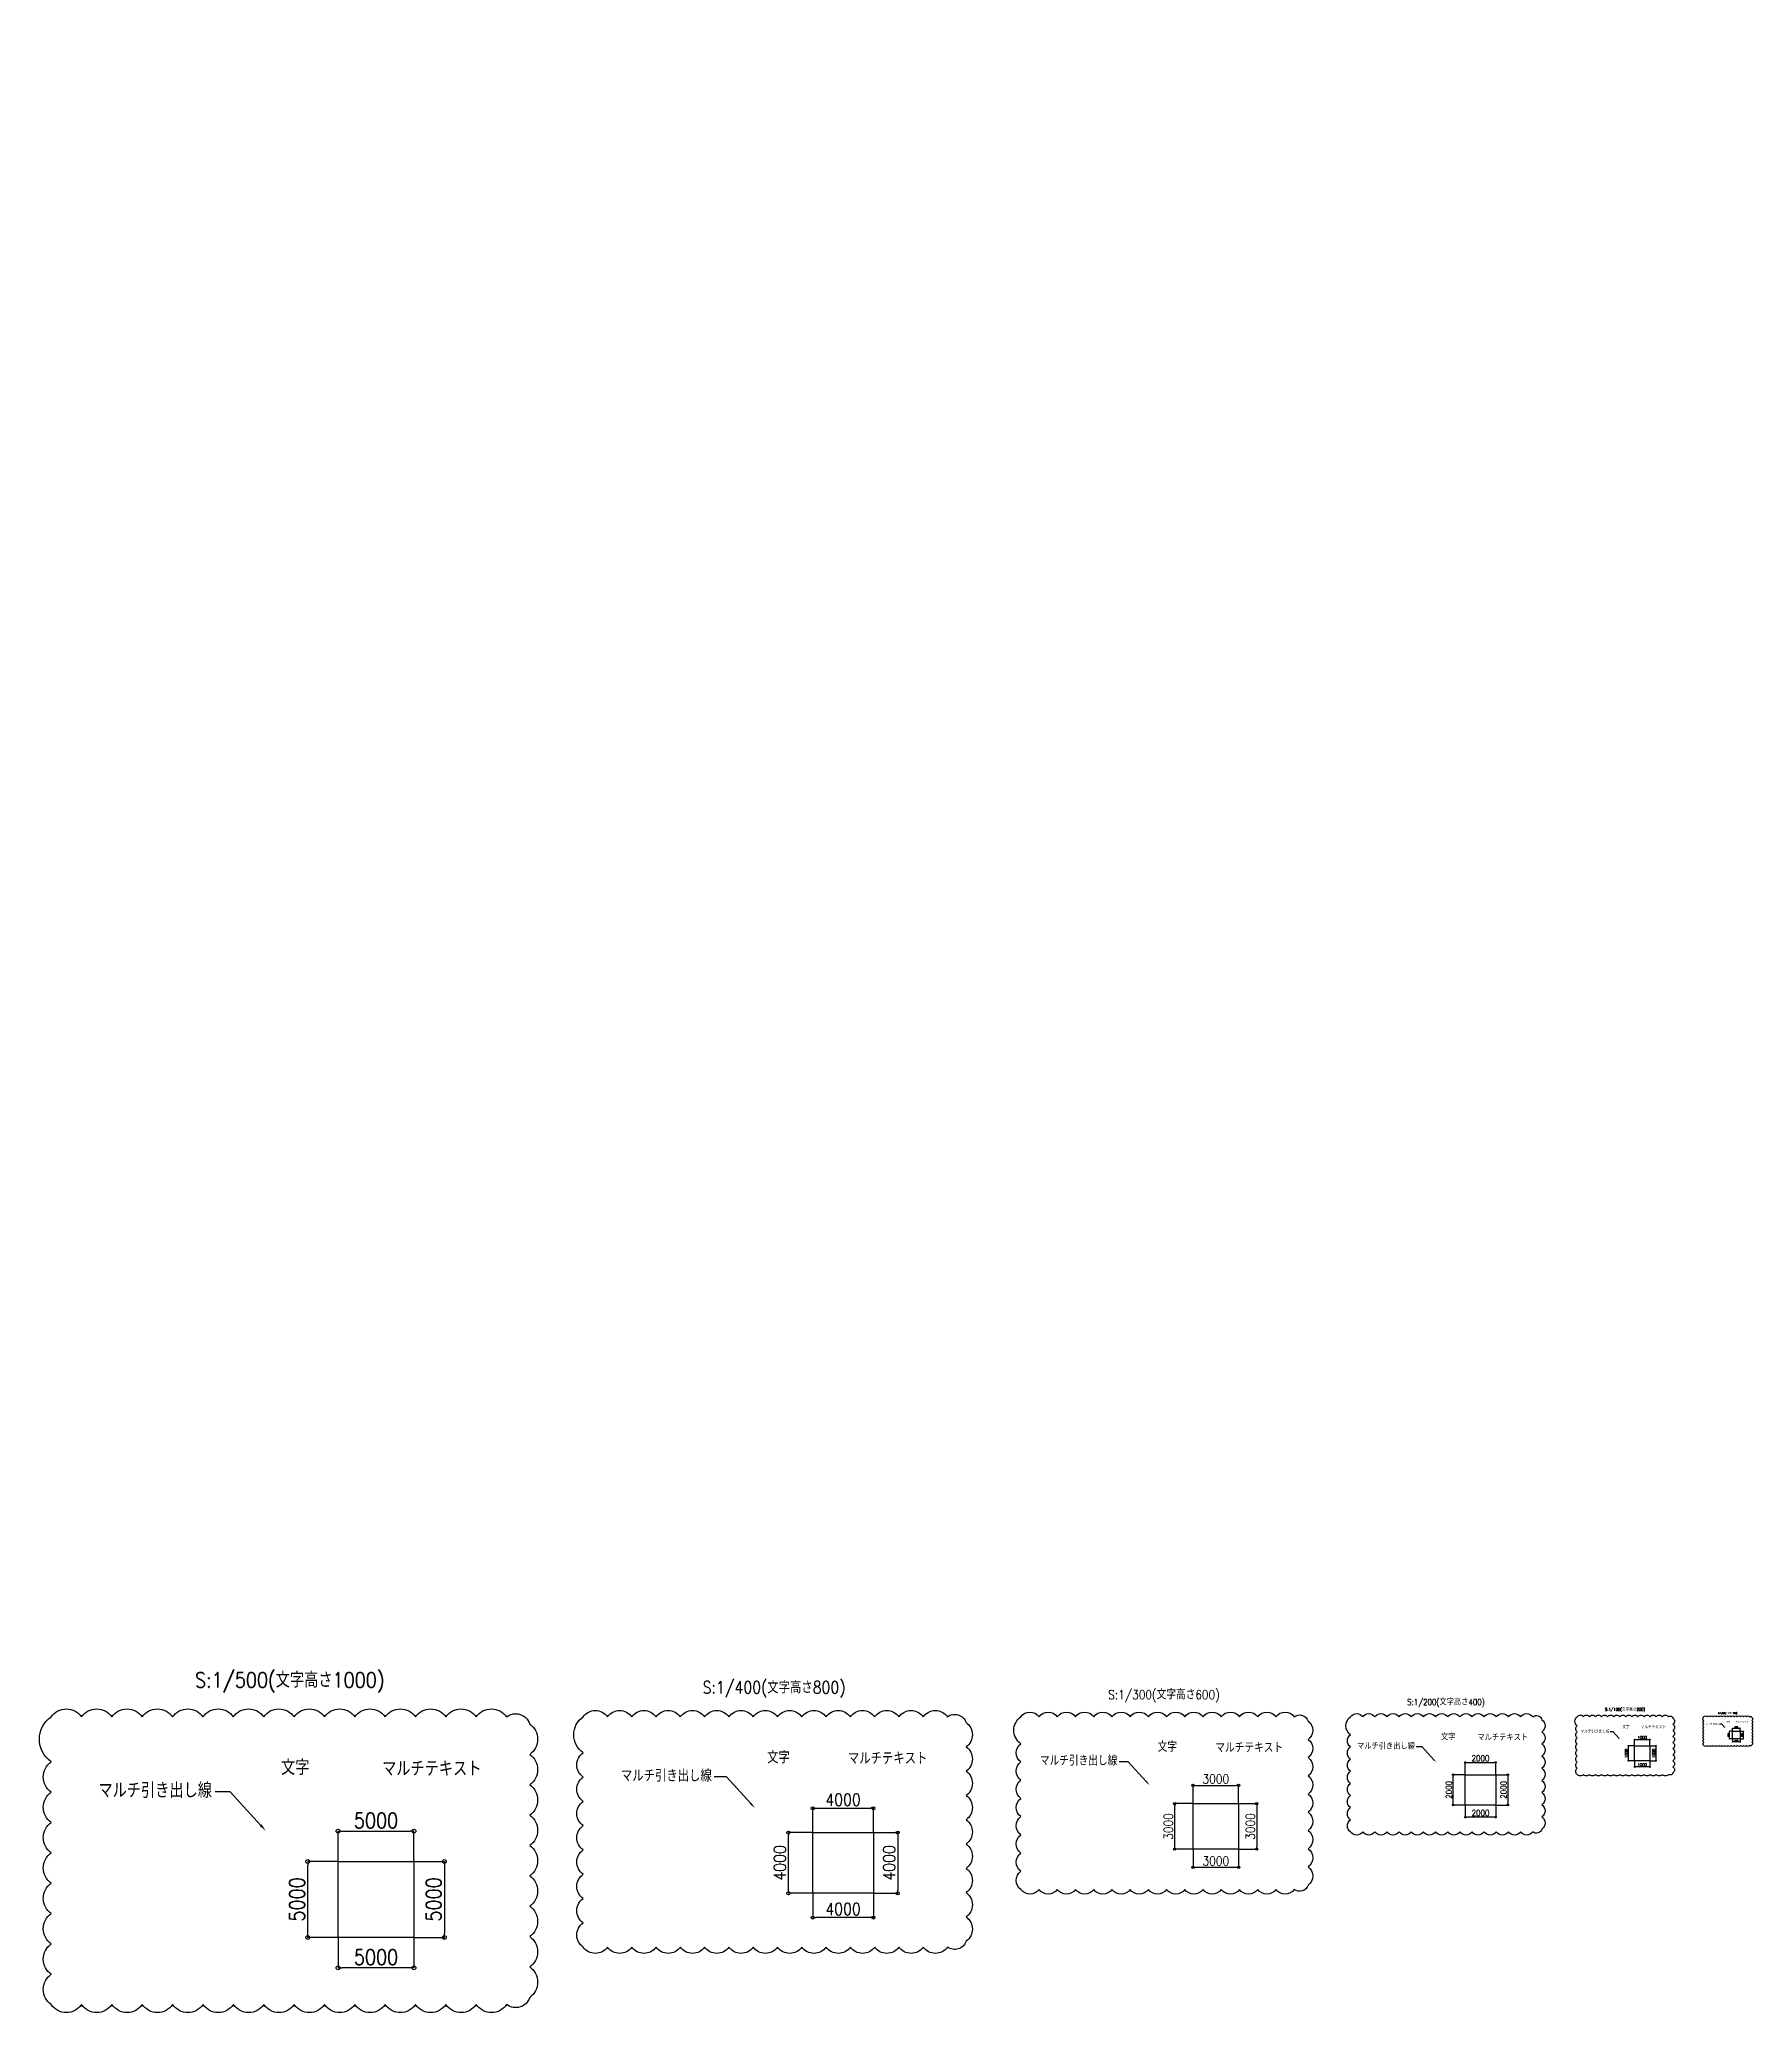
# Model space of a CAD drawing. Extents: x -668440 to 1010955, y -1678500 to 210463.
# Drawn here: x 19229 to 132069, y 80523 to 210463 of the extents above; entities that cross this region are included whole.
import ezdxf
from ezdxf import colors
from ezdxf.entities.mleader import LeaderData, LeaderLine
from ezdxf.enums import TextEntityAlignment as Align
from ezdxf.math import Vec2, Vec3

# ---------------------------------------------------------------- set-up
doc = ezdxf.new("R2010")
doc.units = 0
doc.header["$MEASUREMENT"] = 0
doc.layers.get('0').update_dxf_attribs({"color": 3, "linetype": 'CONTINUOUS'})
doc.layers.get('Defpoints').update_dxf_attribs({"color": 251, "linetype": 'CONTINUOUS'})
doc.styles.add('DRACAD', font='txt', dxfattribs={"width": 0.85, "bigfont": 'extfont2'})
doc.dimstyles.new('MYDIM', dxfattribs={"dimtxt": 120, "dimasz": 20, "dimexe": 1.25, "dimexo": 50, "dimgap": 50, "dimtad": 1, "dimdec": 4, "dimdsep": 46, "dimtxsty": 'DRACAD', "dimblk": 'ORIGIN', "dimcen": 2.5, "dimadec": 0, "dimazin": 0, "dimtfac": 1, "dimtdec": 4, "dimtmove": 0, "dimatfit": 3, "dimfxl": 1, "dimtolj": 1, "dimtzin": 0, "dimarcsym": 0})

msp = doc.modelspace()

# ---------------------------------------------------------------- texts
at = {"style": 'DRACAD', "width": 0.85}
for s, height, p in [('S:1/500(文字高さ1000)', 1000, (35718.84347, 102422.91396)), ('S:1/400(文字高さ800)', 800, (67618.08249, 101938.33117)), ('S:1/300(文字高さ600)', 600, (93304.99595, 101453.74837)), ('S:1/200(文字高さ400)', 400, (111876.64491, 100969.16558)), ('S:1/100(文字高さ200)', 200, (123666.35111, 100484.58279)), ('S:1/50(文字高さ100)', 100, (130436.30474, 100242.2914)), ('文字', 400, (112021.85439, 98667.26531)), ('文字', 200, (123738.95585, 99333.63265)), ('文字', 100, (130472.60711, 99666.81633)), ('文字', 800, (67908.50145, 97334.53062)), ('文字', 600, (93522.81017, 98000.89796)), ('文字', 1000, (36081.86717, 96668.16327))]:
    msp.add_text(s, height=height, dxfattribs=at).set_placement(p, align=Align.MIDDLE_CENTER)
at = {"attachment_point": 5, "style": 'DRACAD'}
for insert, char_height in [((115617.67972, 98633.93197), 400), ((125536.86852, 99316.96599), 200), ((131371.56345, 99658.48299), 100), ((75100.15213, 97267.86395), 800), ((98916.54818, 97950.89796), 600), ((45071.43051, 96584.82994), 1000)]:
    msp.add_mtext('マルチテキスト', dxfattribs=dict(at, insert=insert, char_height=char_height))

# ---------------------------------------------------------------- blocks, each defined once
blk = doc.blocks.new('_ORIGIN')
at = {"color": 0, "linetype": 'ByBlock', "lineweight": -2}
blk.add_line((0, 0), (-1, 0), dxfattribs=at)
blk.add_circle((0, 0), 0.5, dxfattribs=at)
blk = doc.blocks.new('*D10223')
at = {"color": 0, "lineweight": -2}
for p, q in [((38899, 90470), (36899, 90470)), ((36899, 85720), (36899, 90220)), ((38899, 85470), (36899, 85470))]:
    blk.add_line(p, q, dxfattribs=at)
at = {"layer": 'Defpoints', "color": 0}
for p in [(36899, 90470), (38899, 90470), (38899, 85470)]:
    blk.add_point(p, dxfattribs=at)
at = {"color": 0, "linetype": 'ByBlock', "lineweight": -2, "xscale": 250, "yscale": 250, "zscale": 250}
for p, rotation in [((36899, 90470), 90), ((36899, 85470), 270)]:
    blk.add_blockref('_ORIGIN', p, dxfattribs=dict(at, rotation=rotation))
at = {"color": 0, "insert": (36199, 87970), "char_height": 1000, "attachment_point": 5, "rotation": 90, "style": 'DRACAD'}
blk.add_mtext('\\A1;5000', dxfattribs=at)
blk = doc.blocks.new('*D10224')
at = {"color": 0, "lineweight": -2}
for p, q in [((38899, 85470), (38899, 83470)), ((43899, 85470), (43899, 83470)), ((43649, 83470), (39149, 83470))]:
    blk.add_line(p, q, dxfattribs=at)
at = {"layer": 'Defpoints', "color": 0}
for p in [(38899, 85470), (43899, 85470), (38899, 83470)]:
    blk.add_point(p, dxfattribs=at)
at = {"color": 0, "linetype": 'ByBlock', "lineweight": -2, "xscale": 250, "yscale": 250, "zscale": 250, "rotation": 180}
blk.add_blockref('_ORIGIN', (38899, 83470), dxfattribs=at)
at = {"color": 0, "linetype": 'ByBlock', "lineweight": -2, "xscale": 250, "yscale": 250, "zscale": 250}
blk.add_blockref('_ORIGIN', (43899, 83470), dxfattribs=at)
at = {"color": 0, "insert": (41399, 84170), "char_height": 1000, "attachment_point": 5, "style": 'DRACAD'}
blk.add_mtext('\\A1;5000', dxfattribs=at)
blk = doc.blocks.new('*D10225')
at = {"color": 0, "lineweight": -2}
for p, q in [((43899, 90470), (45899, 90470)), ((45899, 90220), (45899, 85720)), ((43899, 85470), (45899, 85470))]:
    blk.add_line(p, q, dxfattribs=at)
at = {"layer": 'Defpoints', "color": 0}
for p in [(43899, 90470), (43899, 85470), (45899, 85470)]:
    blk.add_point(p, dxfattribs=at)
at = {"color": 0, "linetype": 'ByBlock', "lineweight": -2, "xscale": 250, "yscale": 250, "zscale": 250}
for p, rotation in [((45899, 90470), 90), ((45899, 85470), 270)]:
    blk.add_blockref('_ORIGIN', p, dxfattribs=dict(at, rotation=rotation))
at = {"color": 0, "insert": (45199, 87970), "char_height": 1000, "attachment_point": 5, "rotation": 90, "style": 'DRACAD'}
blk.add_mtext('\\A1;5000', dxfattribs=at)
blk = doc.blocks.new('*D10226')
at = {"color": 0, "lineweight": -2}
for p, q in [((38899, 90470), (38899, 92470)), ((39149, 92470), (43649, 92470)), ((43899, 90470), (43899, 92470))]:
    blk.add_line(p, q, dxfattribs=at)
at = {"layer": 'Defpoints', "color": 0}
for p in [(43899, 92470), (38899, 90470), (43899, 90470)]:
    blk.add_point(p, dxfattribs=at)
at = {"color": 0, "linetype": 'ByBlock', "lineweight": -2, "xscale": 250, "yscale": 250, "zscale": 250, "rotation": 180}
blk.add_blockref('_ORIGIN', (38899, 92470), dxfattribs=at)
at = {"color": 0, "linetype": 'ByBlock', "lineweight": -2, "xscale": 250, "yscale": 250, "zscale": 250}
blk.add_blockref('_ORIGIN', (43899, 92470), dxfattribs=at)
at = {"color": 0, "insert": (41399, 93170), "char_height": 1000, "attachment_point": 5, "style": 'DRACAD'}
blk.add_mtext('\\A1;5000', dxfattribs=at)
blk = doc.blocks.new('*D10230')
at = {"color": 0, "lineweight": -2}
for p, q in [((70162, 92376), (70162, 93976)), ((70362, 93976), (73962, 93976)), ((74162, 92376), (74162, 93976))]:
    blk.add_line(p, q, dxfattribs=at)
at = {"layer": 'Defpoints', "color": 0}
for p in [(74162, 93976), (70162, 92376), (74162, 92376)]:
    blk.add_point(p, dxfattribs=at)
at = {"color": 0, "linetype": 'ByBlock', "lineweight": -2, "xscale": 200, "yscale": 200, "zscale": 200, "rotation": 180}
blk.add_blockref('_ORIGIN', (70162, 93976), dxfattribs=at)
at = {"color": 0, "linetype": 'ByBlock', "lineweight": -2, "xscale": 200, "yscale": 200, "zscale": 200}
blk.add_blockref('_ORIGIN', (74162, 93976), dxfattribs=at)
at = {"color": 0, "insert": (72162, 94536), "char_height": 800, "attachment_point": 5, "style": 'DRACAD'}
blk.add_mtext('\\A1;4000', dxfattribs=at)
blk = doc.blocks.new('*D10231')
at = {"color": 0, "lineweight": -2}
for p, q in [((74162, 92376), (75762, 92376)), ((75762, 92176), (75762, 88576)), ((74162, 88376), (75762, 88376))]:
    blk.add_line(p, q, dxfattribs=at)
at = {"layer": 'Defpoints', "color": 0}
for p in [(74162, 92376), (74162, 88376), (75762, 88376)]:
    blk.add_point(p, dxfattribs=at)
at = {"color": 0, "linetype": 'ByBlock', "lineweight": -2, "xscale": 200, "yscale": 200, "zscale": 200}
for p, rotation in [((75762, 92376), 90), ((75762, 88376), 270)]:
    blk.add_blockref('_ORIGIN', p, dxfattribs=dict(at, rotation=rotation))
at = {"color": 0, "insert": (75202, 90376), "char_height": 800, "attachment_point": 5, "rotation": 90, "style": 'DRACAD'}
blk.add_mtext('\\A1;4000', dxfattribs=at)
blk = doc.blocks.new('*D10232')
at = {"color": 0, "lineweight": -2}
for p, q in [((70162, 92376), (68562, 92376)), ((68562, 88576), (68562, 92176)), ((70162, 88376), (68562, 88376))]:
    blk.add_line(p, q, dxfattribs=at)
at = {"layer": 'Defpoints', "color": 0}
for p in [(68562, 92376), (70162, 92376), (70162, 88376)]:
    blk.add_point(p, dxfattribs=at)
at = {"color": 0, "linetype": 'ByBlock', "lineweight": -2, "xscale": 200, "yscale": 200, "zscale": 200}
for p, rotation in [((68562, 92376), 90), ((68562, 88376), 270)]:
    blk.add_blockref('_ORIGIN', p, dxfattribs=dict(at, rotation=rotation))
at = {"color": 0, "insert": (68002, 90376), "char_height": 800, "attachment_point": 5, "rotation": 90, "style": 'DRACAD'}
blk.add_mtext('\\A1;4000', dxfattribs=at)
blk = doc.blocks.new('*D10233')
at = {"color": 0, "lineweight": -2}
for p, q in [((70162, 88376), (70162, 86776)), ((74162, 88376), (74162, 86776)), ((73962, 86776), (70362, 86776))]:
    blk.add_line(p, q, dxfattribs=at)
at = {"layer": 'Defpoints', "color": 0}
for p in [(70162, 88376), (74162, 88376), (70162, 86776)]:
    blk.add_point(p, dxfattribs=at)
at = {"color": 0, "linetype": 'ByBlock', "lineweight": -2, "xscale": 200, "yscale": 200, "zscale": 200, "rotation": 180}
blk.add_blockref('_ORIGIN', (70162, 86776), dxfattribs=at)
at = {"color": 0, "linetype": 'ByBlock', "lineweight": -2, "xscale": 200, "yscale": 200, "zscale": 200}
blk.add_blockref('_ORIGIN', (74162, 86776), dxfattribs=at)
at = {"color": 0, "insert": (72162, 87336), "char_height": 800, "attachment_point": 5, "style": 'DRACAD'}
blk.add_mtext('\\A1;4000', dxfattribs=at)
blk = doc.blocks.new('*D10234')
at = {"color": 0, "lineweight": -2}
for p, q in [((95213, 94282), (95213, 95482)), ((95363, 95482), (98063, 95482)), ((98213, 94282), (98213, 95482))]:
    blk.add_line(p, q, dxfattribs=at)
at = {"layer": 'Defpoints', "color": 0}
for p in [(98213, 95482), (95213, 94282), (98213, 94282)]:
    blk.add_point(p, dxfattribs=at)
at = {"color": 0, "linetype": 'ByBlock', "lineweight": -2, "xscale": 150, "yscale": 150, "zscale": 150, "rotation": 180}
blk.add_blockref('_ORIGIN', (95213, 95482), dxfattribs=at)
at = {"color": 0, "linetype": 'ByBlock', "lineweight": -2, "xscale": 150, "yscale": 150, "zscale": 150}
blk.add_blockref('_ORIGIN', (98213, 95482), dxfattribs=at)
at = {"color": 0, "insert": (96713, 95902), "char_height": 600, "attachment_point": 5, "style": 'DRACAD'}
blk.add_mtext('\\A1;3000', dxfattribs=at)
blk = doc.blocks.new('*D10235')
at = {"color": 0, "lineweight": -2}
for p, q in [((98213, 94282), (99413, 94282)), ((99413, 94132), (99413, 91432)), ((98213, 91282), (99413, 91282))]:
    blk.add_line(p, q, dxfattribs=at)
at = {"layer": 'Defpoints', "color": 0}
for p in [(98213, 94282), (98213, 91282), (99413, 91282)]:
    blk.add_point(p, dxfattribs=at)
at = {"color": 0, "linetype": 'ByBlock', "lineweight": -2, "xscale": 150, "yscale": 150, "zscale": 150}
for p, rotation in [((99413, 94282), 90), ((99413, 91282), 270)]:
    blk.add_blockref('_ORIGIN', p, dxfattribs=dict(at, rotation=rotation))
at = {"color": 0, "insert": (98993, 92782), "char_height": 600, "attachment_point": 5, "rotation": 90, "style": 'DRACAD'}
blk.add_mtext('\\A1;3000', dxfattribs=at)
blk = doc.blocks.new('*D10236')
at = {"color": 0, "lineweight": -2}
for p, q in [((95213, 94282), (94013, 94282)), ((94013, 91432), (94013, 94132)), ((95213, 91282), (94013, 91282))]:
    blk.add_line(p, q, dxfattribs=at)
at = {"layer": 'Defpoints', "color": 0}
for p in [(94013, 94282), (95213, 94282), (95213, 91282)]:
    blk.add_point(p, dxfattribs=at)
at = {"color": 0, "linetype": 'ByBlock', "lineweight": -2, "xscale": 150, "yscale": 150, "zscale": 150}
for p, rotation in [((94013, 94282), 90), ((94013, 91282), 270)]:
    blk.add_blockref('_ORIGIN', p, dxfattribs=dict(at, rotation=rotation))
at = {"color": 0, "insert": (93593, 92782), "char_height": 600, "attachment_point": 5, "rotation": 90, "style": 'DRACAD'}
blk.add_mtext('\\A1;3000', dxfattribs=at)
blk = doc.blocks.new('*D10237')
at = {"color": 0, "lineweight": -2}
for p, q in [((95213, 91282), (95213, 90082)), ((98213, 91282), (98213, 90082)), ((98063, 90082), (95363, 90082))]:
    blk.add_line(p, q, dxfattribs=at)
at = {"layer": 'Defpoints', "color": 0}
for p in [(95213, 91282), (98213, 91282), (95213, 90082)]:
    blk.add_point(p, dxfattribs=at)
at = {"color": 0, "linetype": 'ByBlock', "lineweight": -2, "xscale": 150, "yscale": 150, "zscale": 150, "rotation": 180}
blk.add_blockref('_ORIGIN', (95213, 90082), dxfattribs=at)
at = {"color": 0, "linetype": 'ByBlock', "lineweight": -2, "xscale": 150, "yscale": 150, "zscale": 150}
blk.add_blockref('_ORIGIN', (98213, 90082), dxfattribs=at)
at = {"color": 0, "insert": (96713, 90502), "char_height": 600, "attachment_point": 5, "style": 'DRACAD'}
blk.add_mtext('\\A1;3000', dxfattribs=at)
blk = doc.blocks.new('*D10238')
at = {"color": 0, "lineweight": -2}
for p, q in [((113149, 96188), (113149, 96988)), ((113249, 96988), (115049, 96988)), ((115149, 96188), (115149, 96988))]:
    blk.add_line(p, q, dxfattribs=at)
at = {"layer": 'Defpoints', "color": 0}
for p in [(113149, 96188), (115149, 96988), (115149, 96188)]:
    blk.add_point(p, dxfattribs=at)
at = {"color": 0, "linetype": 'ByBlock', "lineweight": -2, "xscale": 100, "yscale": 100, "zscale": 100, "rotation": 180}
blk.add_blockref('_ORIGIN', (113149, 96988), dxfattribs=at)
at = {"color": 0, "linetype": 'ByBlock', "lineweight": -2, "xscale": 100, "yscale": 100, "zscale": 100}
blk.add_blockref('_ORIGIN', (115149, 96988), dxfattribs=at)
at = {"color": 0, "insert": (114149, 97268), "char_height": 400, "attachment_point": 5, "style": 'DRACAD'}
blk.add_mtext('\\A1;2000', dxfattribs=at)
blk = doc.blocks.new('*D10239')
at = {"color": 0, "lineweight": -2}
for p, q in [((115149, 96188), (115949, 96188)), ((115949, 96088), (115949, 94288)), ((115149, 94188), (115949, 94188))]:
    blk.add_line(p, q, dxfattribs=at)
at = {"layer": 'Defpoints', "color": 0}
for p in [(115149, 96188), (115149, 94188), (115949, 94188)]:
    blk.add_point(p, dxfattribs=at)
at = {"color": 0, "linetype": 'ByBlock', "lineweight": -2, "xscale": 100, "yscale": 100, "zscale": 100}
for p, rotation in [((115949, 96188), 90), ((115949, 94188), 270)]:
    blk.add_blockref('_ORIGIN', p, dxfattribs=dict(at, rotation=rotation))
at = {"color": 0, "insert": (115669, 95188), "char_height": 400, "attachment_point": 5, "rotation": 90, "style": 'DRACAD'}
blk.add_mtext('\\A1;2000', dxfattribs=at)
blk = doc.blocks.new('*D10240')
at = {"color": 0, "lineweight": -2}
for p, q in [((113149, 96188), (112349, 96188)), ((112349, 94288), (112349, 96088)), ((113149, 94188), (112349, 94188))]:
    blk.add_line(p, q, dxfattribs=at)
at = {"layer": 'Defpoints', "color": 0}
for p in [(112349, 96188), (113149, 96188), (113149, 94188)]:
    blk.add_point(p, dxfattribs=at)
at = {"color": 0, "linetype": 'ByBlock', "lineweight": -2, "xscale": 100, "yscale": 100, "zscale": 100}
for p, rotation in [((112349, 96188), 90), ((112349, 94188), 270)]:
    blk.add_blockref('_ORIGIN', p, dxfattribs=dict(at, rotation=rotation))
at = {"color": 0, "insert": (112069, 95188), "char_height": 400, "attachment_point": 5, "rotation": 90, "style": 'DRACAD'}
blk.add_mtext('\\A1;2000', dxfattribs=at)
blk = doc.blocks.new('*D10241')
at = {"color": 0, "lineweight": -2}
for p, q in [((113149, 94188), (113149, 93388)), ((115149, 94188), (115149, 93388)), ((115049, 93388), (113249, 93388))]:
    blk.add_line(p, q, dxfattribs=at)
at = {"layer": 'Defpoints', "color": 0}
for p in [(113149, 94188), (115149, 94188), (113149, 93388)]:
    blk.add_point(p, dxfattribs=at)
at = {"color": 0, "linetype": 'ByBlock', "lineweight": -2, "xscale": 100, "yscale": 100, "zscale": 100, "rotation": 180}
blk.add_blockref('_ORIGIN', (113149, 93388), dxfattribs=at)
at = {"color": 0, "linetype": 'ByBlock', "lineweight": -2, "xscale": 100, "yscale": 100, "zscale": 100}
blk.add_blockref('_ORIGIN', (115149, 93388), dxfattribs=at)
at = {"color": 0, "insert": (114149, 93668), "char_height": 400, "attachment_point": 5, "style": 'DRACAD'}
blk.add_mtext('\\A1;2000', dxfattribs=at)
blk = doc.blocks.new('*D10242')
at = {"color": 0, "lineweight": -2}
for p, q in [((124302, 98094), (124302, 98494)), ((124352, 98494), (125252, 98494)), ((125302, 98094), (125302, 98494))]:
    blk.add_line(p, q, dxfattribs=at)
at = {"layer": 'Defpoints', "color": 0}
for p in [(124302, 98094), (125302, 98494), (125302, 98094)]:
    blk.add_point(p, dxfattribs=at)
at = {"color": 0, "linetype": 'ByBlock', "lineweight": -2, "xscale": 50, "yscale": 50, "zscale": 50, "rotation": 180}
blk.add_blockref('_ORIGIN', (124302, 98494), dxfattribs=at)
at = {"color": 0, "linetype": 'ByBlock', "lineweight": -2, "xscale": 50, "yscale": 50, "zscale": 50}
blk.add_blockref('_ORIGIN', (125302, 98494), dxfattribs=at)
at = {"color": 0, "insert": (124802, 98634), "char_height": 200, "attachment_point": 5, "style": 'DRACAD'}
blk.add_mtext('\\A1;1000', dxfattribs=at)
blk = doc.blocks.new('*D10243')
at = {"color": 0, "lineweight": -2}
for p, q in [((125302, 98094), (125702, 98094)), ((125702, 98044), (125702, 97144)), ((125302, 97094), (125702, 97094))]:
    blk.add_line(p, q, dxfattribs=at)
at = {"layer": 'Defpoints', "color": 0}
for p in [(125302, 98094), (125302, 97094), (125702, 97094)]:
    blk.add_point(p, dxfattribs=at)
at = {"color": 0, "linetype": 'ByBlock', "lineweight": -2, "xscale": 50, "yscale": 50, "zscale": 50}
for p, rotation in [((125702, 98094), 90), ((125702, 97094), 270)]:
    blk.add_blockref('_ORIGIN', p, dxfattribs=dict(at, rotation=rotation))
at = {"color": 0, "insert": (125562, 97594), "char_height": 200, "attachment_point": 5, "rotation": 90, "style": 'DRACAD'}
blk.add_mtext('\\A1;1000', dxfattribs=at)
blk = doc.blocks.new('*D10244')
at = {"color": 0, "lineweight": -2}
for p, q in [((124302, 98094), (123902, 98094)), ((123902, 97144), (123902, 98044)), ((124302, 97094), (123902, 97094))]:
    blk.add_line(p, q, dxfattribs=at)
at = {"layer": 'Defpoints', "color": 0}
for p in [(123902, 98094), (124302, 98094), (124302, 97094)]:
    blk.add_point(p, dxfattribs=at)
at = {"color": 0, "linetype": 'ByBlock', "lineweight": -2, "xscale": 50, "yscale": 50, "zscale": 50}
for p, rotation in [((123902, 98094), 90), ((123902, 97094), 270)]:
    blk.add_blockref('_ORIGIN', p, dxfattribs=dict(at, rotation=rotation))
at = {"color": 0, "insert": (123762, 97594), "char_height": 200, "attachment_point": 5, "rotation": 90, "style": 'DRACAD'}
blk.add_mtext('\\A1;1000', dxfattribs=at)
blk = doc.blocks.new('*D10245')
at = {"color": 0, "lineweight": -2}
for p, q in [((124302, 97094), (124302, 96694)), ((125252, 96694), (124352, 96694)), ((125302, 97094), (125302, 96694))]:
    blk.add_line(p, q, dxfattribs=at)
at = {"layer": 'Defpoints', "color": 0}
for p in [(124302, 97094), (124302, 96694), (125302, 97094)]:
    blk.add_point(p, dxfattribs=at)
at = {"color": 0, "linetype": 'ByBlock', "lineweight": -2, "xscale": 50, "yscale": 50, "zscale": 50, "rotation": 180}
blk.add_blockref('_ORIGIN', (124302, 96694), dxfattribs=at)
at = {"color": 0, "linetype": 'ByBlock', "lineweight": -2, "xscale": 50, "yscale": 50, "zscale": 50}
blk.add_blockref('_ORIGIN', (125302, 96694), dxfattribs=at)
at = {"color": 0, "insert": (124802, 96834), "char_height": 200, "attachment_point": 5, "style": 'DRACAD'}
blk.add_mtext('\\A1;1000', dxfattribs=at)
blk = doc.blocks.new('*D10246')
at = {"color": 0, "lineweight": -2}
for p, q in [((130754, 99047), (130754, 99247)), ((130779, 99247), (131229, 99247)), ((131254, 99047), (131254, 99247))]:
    blk.add_line(p, q, dxfattribs=at)
at = {"layer": 'Defpoints', "color": 0}
for p in [(130754, 99047), (131254, 99247), (131254, 99047)]:
    blk.add_point(p, dxfattribs=at)
at = {"color": 0, "linetype": 'ByBlock', "lineweight": -2, "xscale": 25, "yscale": 25, "zscale": 25, "rotation": 180}
blk.add_blockref('_ORIGIN', (130754, 99247), dxfattribs=at)
at = {"color": 0, "linetype": 'ByBlock', "lineweight": -2, "xscale": 25, "yscale": 25, "zscale": 25}
blk.add_blockref('_ORIGIN', (131254, 99247), dxfattribs=at)
at = {"color": 0, "insert": (131004, 99317), "char_height": 100, "attachment_point": 5, "style": 'DRACAD'}
blk.add_mtext('\\A1;500', dxfattribs=at)
blk = doc.blocks.new('*D10247')
at = {"color": 0, "lineweight": -2}
for p, q in [((131254, 99047), (131454, 99047)), ((131454, 99022), (131454, 98572)), ((131254, 98547), (131454, 98547))]:
    blk.add_line(p, q, dxfattribs=at)
at = {"layer": 'Defpoints', "color": 0}
for p in [(131254, 99047), (131254, 98547), (131454, 98547)]:
    blk.add_point(p, dxfattribs=at)
at = {"color": 0, "linetype": 'ByBlock', "lineweight": -2, "xscale": 25, "yscale": 25, "zscale": 25}
for p, rotation in [((131454, 99047), 90), ((131454, 98547), 270)]:
    blk.add_blockref('_ORIGIN', p, dxfattribs=dict(at, rotation=rotation))
at = {"color": 0, "insert": (131384, 98797), "char_height": 100, "attachment_point": 5, "rotation": 90, "style": 'DRACAD'}
blk.add_mtext('\\A1;500', dxfattribs=at)
blk = doc.blocks.new('*D10248')
at = {"color": 0, "lineweight": -2}
for p, q in [((130754, 99047), (130554, 99047)), ((130554, 98572), (130554, 99022)), ((130754, 98547), (130554, 98547))]:
    blk.add_line(p, q, dxfattribs=at)
at = {"layer": 'Defpoints', "color": 0}
for p in [(130554, 99047), (130754, 99047), (130754, 98547)]:
    blk.add_point(p, dxfattribs=at)
at = {"color": 0, "linetype": 'ByBlock', "lineweight": -2, "xscale": 25, "yscale": 25, "zscale": 25}
for p, rotation in [((130554, 99047), 90), ((130554, 98547), 270)]:
    blk.add_blockref('_ORIGIN', p, dxfattribs=dict(at, rotation=rotation))
at = {"color": 0, "insert": (130484, 98797), "char_height": 100, "attachment_point": 5, "rotation": 90, "style": 'DRACAD'}
blk.add_mtext('\\A1;500', dxfattribs=at)
blk = doc.blocks.new('*D10249')
at = {"color": 0, "lineweight": -2}
for p, q in [((130754, 98547), (130754, 98347)), ((131229, 98347), (130779, 98347)), ((131254, 98547), (131254, 98347))]:
    blk.add_line(p, q, dxfattribs=at)
at = {"layer": 'Defpoints', "color": 0}
for p in [(130754, 98547), (130754, 98347), (131254, 98547)]:
    blk.add_point(p, dxfattribs=at)
at = {"color": 0, "linetype": 'ByBlock', "lineweight": -2, "xscale": 25, "yscale": 25, "zscale": 25, "rotation": 180}
blk.add_blockref('_ORIGIN', (130754, 98347), dxfattribs=at)
at = {"color": 0, "linetype": 'ByBlock', "lineweight": -2, "xscale": 25, "yscale": 25, "zscale": 25}
blk.add_blockref('_ORIGIN', (131254, 98347), dxfattribs=at)
at = {"color": 0, "insert": (131004, 98417), "char_height": 100, "attachment_point": 5, "style": 'DRACAD'}
blk.add_mtext('\\A1;500', dxfattribs=at)

# ---------------------------------------------------------------- dimensions: what is measured, and where the dimension line sits
for base, p1, p2, angle, override, picture, middle in [((125302.28532, 98494.02867), (124302.28532, 98094.02867), (125302.28532, 98094.02867), 180, {"dimtxt": 200, "dimasz": 50, "dimexe": 0, "dimexo": 0, "dimgap": 40}, '*D10242', (124802.28532, 98634.02867)), ((130554.27184, 99047.01434), (130754.27184, 98547.01434), (130754.27184, 99047.01434), 270, {"dimtxt": 100, "dimasz": 25, "dimexe": 0, "dimexo": 0, "dimgap": 20}, '*D10248', (130484.27184, 98797.01434)), ((131254.27184, 99247.01434), (130754.27184, 99047.01434), (131254.27184, 99047.01434), 180, {"dimtxt": 100, "dimasz": 25, "dimexe": 0, "dimexo": 0, "dimgap": 20}, '*D10246', (131004.27184, 99317.01434)), ((131454.27184, 98547.01434), (131254.27184, 99047.01434), (131254.27184, 98547.01434), 90, {"dimtxt": 100, "dimasz": 25, "dimexe": 0, "dimexo": 0, "dimgap": 20}, '*D10247', (131384.27184, 98797.01434)), ((115148.51331, 96988.05735), (113148.51331, 96188.05735), (115148.51331, 96188.05735), 180, {"dimtxt": 400, "dimasz": 100, "dimexe": 0, "dimexo": 0, "dimgap": 80}, '*D10238', (114148.51331, 97268.05735)), ((123902.28532, 98094.02867), (124302.28532, 97094.02867), (124302.28532, 98094.02867), 270, {"dimtxt": 200, "dimasz": 50, "dimexe": 0, "dimexo": 0, "dimgap": 40}, '*D10244', (123762.28532, 97594.02867)), ((125702.28532, 97094.02867), (125302.28532, 98094.02867), (125302.28532, 97094.02867), 90, {"dimtxt": 200, "dimasz": 50, "dimexe": 0, "dimexo": 0, "dimgap": 40}, '*D10243', (125562.28532, 97594.02867)), ((98212.79856, 95482.08602), (95212.79856, 94282.08602), (98212.79856, 94282.08602), 180, {"dimtxt": 600, "dimasz": 150, "dimexe": 0, "dimexo": 0, "dimgap": 120}, '*D10234', (96712.79856, 95902.08602)), ((112348.51331, 96188.05735), (113148.51331, 94188.05735), (113148.51331, 96188.05735), 270, {"dimtxt": 400, "dimasz": 100, "dimexe": 0, "dimexo": 0, "dimgap": 80}, '*D10240', (112068.51331, 95188.05735)), ((115948.51331, 94188.05735), (115148.51331, 96188.05735), (115148.51331, 94188.05735), 90, {"dimtxt": 400, "dimasz": 100, "dimexe": 0, "dimexo": 0, "dimgap": 80}, '*D10239', (115668.51331, 95188.05735)), ((74161.8193, 93976.1147), (70161.8193, 92376.1147), (74161.8193, 92376.1147), 180, {"dimtxt": 800, "dimasz": 200, "dimexe": 0, "dimexo": 0, "dimgap": 160}, '*D10230', (72161.8193, 94536.1147)), ((43898.51448, 92470.14337), (38898.51448, 90470.14337), (43898.51448, 90470.14337), 180, {"dimtxt": 1000, "dimasz": 250, "dimexe": 0, "dimexo": 0, "dimgap": 200, "dimtad": 1, "dimjust": 0, "dimtmove": 0}, '*D10226', (41398.51448, 93170.14337)), ((94012.79856, 94282.08602), (95212.79856, 91282.08602), (95212.79856, 94282.08602), 270, {"dimtxt": 600, "dimasz": 150, "dimexe": 0, "dimexo": 0, "dimgap": 120}, '*D10236', (93592.79856, 92782.08602)), ((99412.79856, 91282.08602), (98212.79856, 94282.08602), (98212.79856, 91282.08602), 90, {"dimtxt": 600, "dimasz": 150, "dimexe": 0, "dimexo": 0, "dimgap": 120}, '*D10235', (98992.79856, 92782.08602)), ((68561.8193, 92376.1147), (70161.8193, 88376.1147), (70161.8193, 92376.1147), 270, {"dimtxt": 800, "dimasz": 200, "dimexe": 0, "dimexo": 0, "dimgap": 160}, '*D10232', (68001.8193, 90376.1147)), ((75761.8193, 88376.1147), (74161.8193, 92376.1147), (74161.8193, 88376.1147), 90, {"dimtxt": 800, "dimasz": 200, "dimexe": 0, "dimexo": 0, "dimgap": 160}, '*D10231', (75201.8193, 90376.1147)), ((36898.51448, 90470.14337), (38898.51448, 85470.14337), (38898.51448, 90470.14337), 270, {"dimtxt": 1000, "dimasz": 250, "dimexe": 0, "dimexo": 0, "dimgap": 200, "dimtad": 1, "dimjust": 0, "dimtmove": 0}, '*D10223', (36198.51448, 87970.14337)), ((45898.51448, 85470.14337), (43898.51448, 90470.14337), (43898.51448, 85470.14337), 90, {"dimtxt": 1000, "dimasz": 250, "dimexe": 0, "dimexo": 0, "dimgap": 200, "dimtad": 1, "dimjust": 0, "dimtmove": 0}, '*D10225', (45198.51448, 87970.14337))]:
    dim = msp.add_linear_dim(base=base, p1=p1, p2=p2, angle=angle, dimstyle='MYDIM', override=override)
    dim.commit()
    dim.dimension.update_dxf_attribs({"geometry": picture, "text_midpoint": middle})
for base, p1, p2, override, picture, middle in [((130754.27184, 98347.01434), (131254.27184, 98547.01434), (130754.27184, 98547.01434), {"dimtxt": 100, "dimasz": 25, "dimexe": 0, "dimexo": 0, "dimgap": 20}, '*D10249', (131004.27184, 98417.01434)), ((124302.28532, 96694.02867), (125302.28532, 97094.02867), (124302.28532, 97094.02867), {"dimtxt": 200, "dimasz": 50, "dimexe": 0, "dimexo": 0, "dimgap": 40}, '*D10245', (124802.28532, 96834.02867)), ((113148.51331, 93388.05735), (115148.51331, 94188.05735), (113148.51331, 94188.05735), {"dimtxt": 400, "dimasz": 100, "dimexe": 0, "dimexo": 0, "dimgap": 80}, '*D10241', (114148.51331, 93668.05735)), ((95212.79856, 90082.08602), (98212.79856, 91282.08602), (95212.79856, 91282.08602), {"dimtxt": 600, "dimasz": 150, "dimexe": 0, "dimexo": 0, "dimgap": 120}, '*D10237', (96712.79856, 90502.08602)), ((70161.8193, 86776.1147), (74161.8193, 88376.1147), (70161.8193, 88376.1147), {"dimtxt": 800, "dimasz": 200, "dimexe": 0, "dimexo": 0, "dimgap": 160}, '*D10233', (72161.8193, 87336.1147)), ((38898.51448, 83470.14337), (43898.51448, 85470.14337), (38898.51448, 85470.14337), {"dimtxt": 1000, "dimasz": 250, "dimexe": 0, "dimexo": 0, "dimgap": 200, "dimtad": 1, "dimjust": 0, "dimtmove": 0}, '*D10224', (41398.51448, 84170.14337))]:
    dim = msp.add_linear_dim(base=base, p1=p1, p2=p2, dimstyle='MYDIM', override=override)
    dim.commit()
    dim.dimension.update_dxf_attribs({"geometry": picture, "text_midpoint": middle})

# ---------------------------------------------------------------- hatches: boundary and pattern name
h = msp.add_hatch()
h.set_pattern_fill('ANSI31', color=256, scale=1000)
edge = h.paths.add_edge_path()
edge.add_line((123911.38421, 194143.64737), (123911.38421, 210462.61667))

# ---------------------------------------------------------------- linework, layer by layer
for points in [[(20000, 100000, -0.5206), (22000, 100000, -0.5206), (24000, 100000, -0.5206), (26000, 100000, -0.5206), (28000, 100000, -0.5206), (30000, 100000, -0.5206), (32000, 100000, -0.5206), (34000, 100000, -0.5206), (36000, 100000, -0.5206), (38000, 100000, -0.5206), (40000, 100000, -0.5206), (42000, 100000, -0.5206), (44000, 100000, -0.5206), (46000, 100000, -0.5206), (48000, 100000, -0.5206), (50000, 100000, -0.5206), (51523.65796, 99523.65796, -0.5206), (51523.65796, 97523.65796, -0.5206), (51523.65796, 95523.65796, -0.5206), (51523.65796, 93523.65796, -0.5206), (51523.65796, 91523.65796, -0.5206), (51523.65796, 89523.65796, -0.5206), (51523.65796, 87523.65796, -0.5206), (51523.65796, 85523.65796, -0.5206), (51523.65796, 83523.65796, -0.5206), (51523.65796, 81523.65796, -0.5206), (50003.75345, 81043.56247, -0.5206), (48003.75345, 81043.56247, -0.5206), (46003.75345, 81043.56247, -0.5206), (44003.75345, 81043.56247, -0.5206), (42003.75345, 81043.56247, -0.5206), (40003.75345, 81043.56247, -0.5206), (38003.75345, 81043.56247, -0.5206), (36003.75345, 81043.56247, -0.5206), (34003.75345, 81043.56247, -0.5206), (32003.75345, 81043.56247, -0.5206), (30003.75345, 81043.56247, -0.5206), (28003.75345, 81043.56247, -0.5206), (26003.75345, 81043.56247, -0.5206), (24003.75345, 81043.56247, -0.5206), (22003.75345, 81043.56247, -0.5206), (20003.75345, 81043.56247, -0.5206), (20000, 83039.80901, -0.5206), (20000, 85039.80901, -0.5206), (20000, 87039.80901, -0.5206), (20000, 89039.80901, -0.5206), (20000, 91039.80901, -0.5206), (20000, 93039.80901, -0.5206), (20000, 95039.80901, -0.5206), (20000, 97039.80901, -0.5206), (20000, 100000, -0.5206)], [(55043.00771, 100000, -0.5206), (56643.00771, 100000, -0.5206), (58243.00771, 100000, -0.5206), (59843.00771, 100000, -0.5206), (61443.00771, 100000, -0.5206), (63043.00771, 100000, -0.5206), (64643.00771, 100000, -0.5206), (66243.00771, 100000, -0.5206), (67843.00771, 100000, -0.5206), (69443.00771, 100000, -0.5206), (71043.00771, 100000, -0.5206), (72643.00771, 100000, -0.5206), (74243.00771, 100000, -0.5206), (75843.00771, 100000, -0.5206), (77443.00771, 100000, -0.5206), (79043.00771, 100000, -0.5206), (80261.93408, 99618.92637, -0.5206), (80261.93408, 98018.92637, -0.5206), (80261.93408, 96418.92637, -0.5206), (80261.93408, 94818.92637, -0.5206), (80261.93408, 93218.92637, -0.5206), (80261.93408, 91618.92637, -0.5206), (80261.93408, 90018.92637, -0.5206), (80261.93408, 88418.92637, -0.5206), (80261.93408, 86818.92637, -0.5206), (80261.93408, 85218.92637, -0.5206), (79046.01048, 84834.84997, -0.5206), (77446.01048, 84834.84997, -0.5206), (75846.01048, 84834.84997, -0.5206), (74246.01048, 84834.84997, -0.5206), (72646.01048, 84834.84997, -0.5206), (71046.01048, 84834.84997, -0.5206), (69446.01048, 84834.84997, -0.5206), (67846.01048, 84834.84997, -0.5206), (66246.01048, 84834.84997, -0.5206), (64646.01048, 84834.84997, -0.5206), (63046.01048, 84834.84997, -0.5206), (61446.01048, 84834.84997, -0.5206), (59846.01048, 84834.84997, -0.5206), (58246.01048, 84834.84997, -0.5206), (56646.01048, 84834.84997, -0.5206), (55046.01048, 84834.84997, -0.5206), (55043.00771, 86431.84721, -0.5206), (55043.00771, 88031.84721, -0.5206), (55043.00771, 89631.84721, -0.5206), (55043.00771, 91231.84721, -0.5206), (55043.00771, 92831.84721, -0.5206), (55043.00771, 94431.84721, -0.5206), (55043.00771, 96031.84721, -0.5206), (55043.00771, 97631.84721, -0.5206), (55043.00771, 100000, -0.5206)], [(83873.68987, 100000, -0.5206), (85073.68987, 100000, -0.5206), (86273.68987, 100000, -0.5206), (87473.68987, 100000, -0.5206), (88673.68987, 100000, -0.5206), (89873.68987, 100000, -0.5206), (91073.68987, 100000, -0.5206), (92273.68987, 100000, -0.5206), (93473.68987, 100000, -0.5206), (94673.68987, 100000, -0.5206), (95873.68987, 100000, -0.5206), (97073.68987, 100000, -0.5206), (98273.68987, 100000, -0.5206), (99473.68987, 100000, -0.5206), (100673.68987, 100000, -0.5206), (101873.68987, 100000, -0.5206), (102787.88465, 99714.19478, -0.5206), (102787.88465, 98514.19478, -0.5206), (102787.88465, 97314.19478, -0.5206), (102787.88465, 96114.19478, -0.5206), (102787.88465, 94914.19478, -0.5206), (102787.88465, 93714.19478, -0.5206), (102787.88465, 92514.19478, -0.5206), (102787.88465, 91314.19478, -0.5206), (102787.88465, 90114.19478, -0.5206), (102787.88465, 88914.19478, -0.5206), (101875.94194, 88626.13748, -0.5206), (100675.94194, 88626.13748, -0.5206), (99475.94194, 88626.13748, -0.5206), (98275.94194, 88626.13748, -0.5206), (97075.94194, 88626.13748, -0.5206), (95875.94194, 88626.13748, -0.5206), (94675.94194, 88626.13748, -0.5206), (93475.94194, 88626.13748, -0.5206), (92275.94194, 88626.13748, -0.5206), (91075.94194, 88626.13748, -0.5206), (89875.94194, 88626.13748, -0.5206), (88675.94194, 88626.13748, -0.5206), (87475.94194, 88626.13748, -0.5206), (86275.94194, 88626.13748, -0.5206), (85075.94194, 88626.13748, -0.5206), (83875.94194, 88626.13748, -0.5206), (83873.68987, 89823.88541, -0.5206), (83873.68987, 91023.88541, -0.5206), (83873.68987, 92223.88541, -0.5206), (83873.68987, 93423.88541, -0.5206), (83873.68987, 94623.88541, -0.5206), (83873.68987, 95823.88541, -0.5206), (83873.68987, 97023.88541, -0.5206), (83873.68987, 98223.88541, -0.5206), (83873.68987, 100000, -0.5206)], [(105589.10752, 100000, -0.5206), (106389.10752, 100000, -0.5206), (107189.10752, 100000, -0.5206), (107989.10752, 100000, -0.5206), (108789.10752, 100000, -0.5206), (109589.10752, 100000, -0.5206), (110389.10752, 100000, -0.5206), (111189.10752, 100000, -0.5206), (111989.10752, 100000, -0.5206), (112789.10752, 100000, -0.5206), (113589.10752, 100000, -0.5206), (114389.10752, 100000, -0.5206), (115189.10752, 100000, -0.5206), (115989.10752, 100000, -0.5206), (116789.10752, 100000, -0.5206), (117589.10752, 100000, -0.5206), (118198.5707, 99809.46318, -0.5206), (118198.5707, 99009.46318, -0.5206), (118198.5707, 98209.46318, -0.5206), (118198.5707, 97409.46318, -0.5206), (118198.5707, 96609.46318, -0.5206), (118198.5707, 95809.46318, -0.5206), (118198.5707, 95009.46318, -0.5206), (118198.5707, 94209.46318, -0.5206), (118198.5707, 93409.46318, -0.5206), (118198.5707, 92609.46318, -0.5206), (117590.6089, 92417.42499, -0.5206), (116790.6089, 92417.42499, -0.5206), (115990.6089, 92417.42499, -0.5206), (115190.6089, 92417.42499, -0.5206), (114390.6089, 92417.42499, -0.5206), (113590.6089, 92417.42499, -0.5206), (112790.6089, 92417.42499, -0.5206), (111990.6089, 92417.42499, -0.5206), (111190.6089, 92417.42499, -0.5206), (110390.6089, 92417.42499, -0.5206), (109590.6089, 92417.42499, -0.5206), (108790.6089, 92417.42499, -0.5206), (107990.6089, 92417.42499, -0.5206), (107190.6089, 92417.42499, -0.5206), (106390.6089, 92417.42499, -0.5206), (105590.6089, 92417.42499, -0.5206), (105589.10752, 93215.9236, -0.5206), (105589.10752, 94015.9236, -0.5206), (105589.10752, 94815.9236, -0.5206), (105589.10752, 95615.9236, -0.5206), (105589.10752, 96415.9236, -0.5206), (105589.10752, 97215.9236, -0.5206), (105589.10752, 98015.9236, -0.5206), (105589.10752, 98815.9236, -0.5206), (105589.10752, 100000, -0.5206)], [(120522.58242, 100000, -0.5206), (120922.58242, 100000, -0.5206), (121322.58242, 100000, -0.5206), (121722.58242, 100000, -0.5206), (122122.58242, 100000, -0.5206), (122522.58242, 100000, -0.5206), (122922.58242, 100000, -0.5206), (123322.58242, 100000, -0.5206), (123722.58242, 100000, -0.5206), (124122.58242, 100000, -0.5206), (124522.58242, 100000, -0.5206), (124922.58242, 100000, -0.5206), (125322.58242, 100000, -0.5206), (125722.58242, 100000, -0.5206), (126122.58242, 100000, -0.5206), (126522.58242, 100000, -0.5206), (126827.31401, 99904.73159, -0.5206), (126827.31401, 99504.73159, -0.5206), (126827.31401, 99104.73159, -0.5206), (126827.31401, 98704.73159, -0.5206), (126827.31401, 98304.73159, -0.5206), (126827.31401, 97904.73159, -0.5206), (126827.31401, 97504.73159, -0.5206), (126827.31401, 97104.73159, -0.5206), (126827.31401, 96704.73159, -0.5206), (126827.31401, 96304.73159, -0.5206), (126523.33311, 96208.71249, -0.5206), (126123.33311, 96208.71249, -0.5206), (125723.33311, 96208.71249, -0.5206), (125323.33311, 96208.71249, -0.5206), (124923.33311, 96208.71249, -0.5206), (124523.33311, 96208.71249, -0.5206), (124123.33311, 96208.71249, -0.5206), (123723.33311, 96208.71249, -0.5206), (123323.33311, 96208.71249, -0.5206), (122923.33311, 96208.71249, -0.5206), (122523.33311, 96208.71249, -0.5206), (122123.33311, 96208.71249, -0.5206), (121723.33311, 96208.71249, -0.5206), (121323.33311, 96208.71249, -0.5206), (120923.33311, 96208.71249, -0.5206), (120523.33311, 96208.71249, -0.5206), (120522.58242, 96607.9618, -0.5206), (120522.58242, 97007.9618, -0.5206), (120522.58242, 97407.9618, -0.5206), (120522.58242, 97807.9618, -0.5206), (120522.58242, 98207.9618, -0.5206), (120522.58242, 98607.9618, -0.5206), (120522.58242, 99007.9618, -0.5206), (120522.58242, 99407.9618, -0.5206), (120522.58242, 100000, -0.5206)], [(128864.4204, 100000, -0.5206), (129064.4204, 100000, -0.5206), (129264.4204, 100000, -0.5206), (129464.4204, 100000, -0.5206), (129664.4204, 100000, -0.5206), (129864.4204, 100000, -0.5206), (130064.4204, 100000, -0.5206), (130264.4204, 100000, -0.5206), (130464.4204, 100000, -0.5206), (130664.4204, 100000, -0.5206), (130864.4204, 100000, -0.5206), (131064.4204, 100000, -0.5206), (131264.4204, 100000, -0.5206), (131464.4204, 100000, -0.5206), (131664.4204, 100000, -0.5206), (131864.4204, 100000, -0.5206), (132016.78619, 99952.3658, -0.5206), (132016.78619, 99752.3658, -0.5206), (132016.78619, 99552.3658, -0.5206), (132016.78619, 99352.3658, -0.5206), (132016.78619, 99152.3658, -0.5206), (132016.78619, 98952.3658, -0.5206), (132016.78619, 98752.3658, -0.5206), (132016.78619, 98552.3658, -0.5206), (132016.78619, 98352.3658, -0.5206), (132016.78619, 98152.3658, -0.5206), (131864.79574, 98104.35625, -0.5206), (131664.79574, 98104.35625, -0.5206), (131464.79574, 98104.35625, -0.5206), (131264.79574, 98104.35625, -0.5206), (131064.79574, 98104.35625, -0.5206), (130864.79574, 98104.35625, -0.5206), (130664.79574, 98104.35625, -0.5206), (130464.79574, 98104.35625, -0.5206), (130264.79574, 98104.35625, -0.5206), (130064.79574, 98104.35625, -0.5206), (129864.79574, 98104.35625, -0.5206), (129664.79574, 98104.35625, -0.5206), (129464.79574, 98104.35625, -0.5206), (129264.79574, 98104.35625, -0.5206), (129064.79574, 98104.35625, -0.5206), (128864.79574, 98104.35625, -0.5206), (128864.4204, 98303.9809, -0.5206), (128864.4204, 98503.9809, -0.5206), (128864.4204, 98703.9809, -0.5206), (128864.4204, 98903.9809, -0.5206), (128864.4204, 99103.9809, -0.5206), (128864.4204, 99303.9809, -0.5206), (128864.4204, 99503.9809, -0.5206), (128864.4204, 99703.9809, -0.5206), (128864.4204, 100000, -0.5206)]]:
    msp.add_lwpolyline(points, format="xyb", close=True)
for points in [[(130754.27184, 99047.01434), (131254.27184, 99047.01434), (131254.27184, 98547.01434), (130754.27184, 98547.01434)], [(124302.28532, 98094.02867), (125302.28532, 98094.02867), (125302.28532, 97094.02867), (124302.28532, 97094.02867)], [(113148.51331, 96188.05735), (115148.51331, 96188.05735), (115148.51331, 94188.05735), (113148.51331, 94188.05735)], [(95212.79856, 94282.08602), (98212.79856, 94282.08602), (98212.79856, 91282.08602), (95212.79856, 91282.08602)], [(70161.8193, 92376.1147), (74161.8193, 92376.1147), (74161.8193, 88376.1147), (70161.8193, 88376.1147)], [(38898.51448, 90470.14337), (43898.51448, 90470.14337), (43898.51448, 85470.14337), (38898.51448, 85470.14337)]]:
    msp.add_lwpolyline(points, close=True)

msp.set_redraw_order([(e.dxf.handle, doc.entitydb.next_handle()) for e in msp.query("TEXT MTEXT ATTDEF DIMENSION ARC_DIMENSION")])  # texts and dimensions are drawn at this point

# ---------------------------------------------------------------- leaders
ml = msp.add_multileader_mtext('Standard')
ml.set_content('マルチ引き出し線', style='DRACAD')
ml.set_leader_properties()
ml.build(insert=Vec2(0, 0))
ml.multileader.update_dxf_attribs({"dogleg_length": 200, "arrow_head_size": 100})
ctx = ml.context
ctx.base_point, ctx.char_height, ctx.arrow_head_size, ctx.landing_gap_size, ctx.plane_origin = Vec3(121031.61682, 99011.17187), 200, 100, 40, Vec3(-709355.80069, 1576080.9622)
ctx.text_align_type = 2
notes = []
notes.append((ctx, [(0, (1, 1, 0), (122881.28348, 99011.17187), (-1, 0), 200, [(0, [(123349.43509, 98498.90001)], 0, [])])]))
ctx.mtext.insert, ctx.mtext.alignment = Vec3(122641.28348, 99131.17187), 3
ml = msp.add_multileader_mtext('Standard')
ml.set_content('マルチ引き出し線', style='DRACAD')
ml.set_leader_properties()
ml.build(insert=Vec2(0, 0))
ml.multileader.update_dxf_attribs({"dogleg_length": 100, "arrow_head_size": 50})
ctx = ml.context
ctx.base_point, ctx.char_height, ctx.arrow_head_size, ctx.landing_gap_size, ctx.plane_origin = Vec3(129118.93759, 99505.58593), 100, 50, 20, Vec3(-286074.77116, 838040.4811)
ctx.text_align_type = 2
notes.append((ctx, [(0, (1, 1, 0), (130043.77093, 99505.58593), (-1, 0), 100, [(0, [(130277.84673, 99249.45001)], 0, [])])]))
ctx.mtext.insert, ctx.mtext.alignment = Vec3(129923.77093, 99565.58593), 3
ml = msp.add_multileader_mtext('Standard')
ml.set_content('マルチ引き出し線', style='DRACAD')
ml.set_leader_properties()
ml.build(insert=Vec2(0, 0))
ml.multileader.update_dxf_attribs({"dogleg_length": 600, "arrow_head_size": 300})
ctx = ml.context
ctx.base_point, ctx.char_height, ctx.arrow_head_size, ctx.landing_gap_size, ctx.plane_origin = Vec3(85400.79305, 97033.5156), 600, 300, 120, Vec3(-2405761.45946, 4528242.88661)
ctx.text_align_type = 2
notes.append((ctx, [(0, (1, 1, 0), (90949.79305, 97033.5156), (-1, 0), 600, [(0, [(92354.24786, 95496.70004)], 0, [])])]))
ctx.mtext.insert, ctx.mtext.alignment = Vec3(90229.79305, 97393.5156), 3
ml = msp.add_multileader_mtext('Standard')
ml.set_content('マルチ引き出し線', style='DRACAD')
ml.set_leader_properties()
ml.build(insert=Vec2(0, 0))
ml.multileader.update_dxf_attribs({"dogleg_length": 400, "arrow_head_size": 200})
ctx = ml.context
ctx.base_point, ctx.char_height, ctx.arrow_head_size, ctx.landing_gap_size, ctx.plane_origin = Vec3(106607.17631, 98022.34373), 400, 200, 80, Vec3(-1554167.6587, 3052161.92441)
ctx.text_align_type = 2
notes.append((ctx, [(0, (1, 1, 0), (110306.50964, 98022.34373), (-1, 0), 400, [(0, [(111242.81285, 96997.80003)], 0, [])])]))
ctx.mtext.insert, ctx.mtext.alignment = Vec3(109826.50964, 98262.34373), 3
ml = msp.add_multileader_mtext('Standard')
ml.set_content('マルチ引き出し線', style='DRACAD')
ml.set_leader_properties()
ml.build(insert=Vec2(0, 0))
ml.multileader.update_dxf_attribs({"dogleg_length": 800, "arrow_head_size": 400})
ctx = ml.context
ctx.base_point, ctx.char_height, ctx.arrow_head_size, ctx.landing_gap_size, ctx.plane_origin = Vec3(57079.14529, 96044.68746), 800, 400, 160, Vec3(-3264470.52472, 6004323.84881)
ctx.text_align_type = 2
notes.append((ctx, [(0, (1, 1, 0), (64477.81196, 96044.68746), (-1, 0), 800, [(0, [(66350.41837, 93995.60005)], 0, [])])]))
ctx.mtext.insert, ctx.mtext.alignment = Vec3(63517.81196, 96524.68746), 3
ml = msp.add_multileader_mtext('Standard')
ml.set_content('マルチ引き出し線', style='DRACAD')
ml.set_leader_properties()
ml.build(insert=Vec2(0, 0))
ml.multileader.update_dxf_attribs({"dogleg_length": 1000, "arrow_head_size": 500})
ctx = ml.context
ctx.base_point, ctx.char_height, ctx.arrow_head_size, ctx.landing_gap_size, ctx.plane_origin = Vec3(22545.17198, 95055.85933), 1000, 500, 200, Vec3(-4129391.91554, 7480404.81101)
ctx.text_align_type = 2
notes.append((ctx, [(0, (1, 1, 0), (31793.50531, 95055.85933), (-1, 0), 1000, [(0, [(34134.26333, 92494.50007)], 0, [])])]))
ctx.mtext.insert, ctx.mtext.alignment = Vec3(30593.50531, 95655.85933), 3
for ctx, leaders in notes:
    for number, flags, end, landing, length, lines in leaders:
        leader = LeaderData()
        leader.index, (leader.has_last_leader_line, leader.has_dogleg_vector, leader.attachment_direction) = number, flags
        leader.last_leader_point, leader.dogleg_vector, leader.dogleg_length = Vec3(end), Vec3(landing), length
        for number, points, colour, breaks in lines:
            line = LeaderLine()
            line.index, line.vertices, line.color, line.breaks = number, Vec3.list(points), colors.encode_raw_color(colour), breaks
            leader.lines.append(line)
        ctx.leaders.append(leader)

doc.saveas('drawing.dxf')
